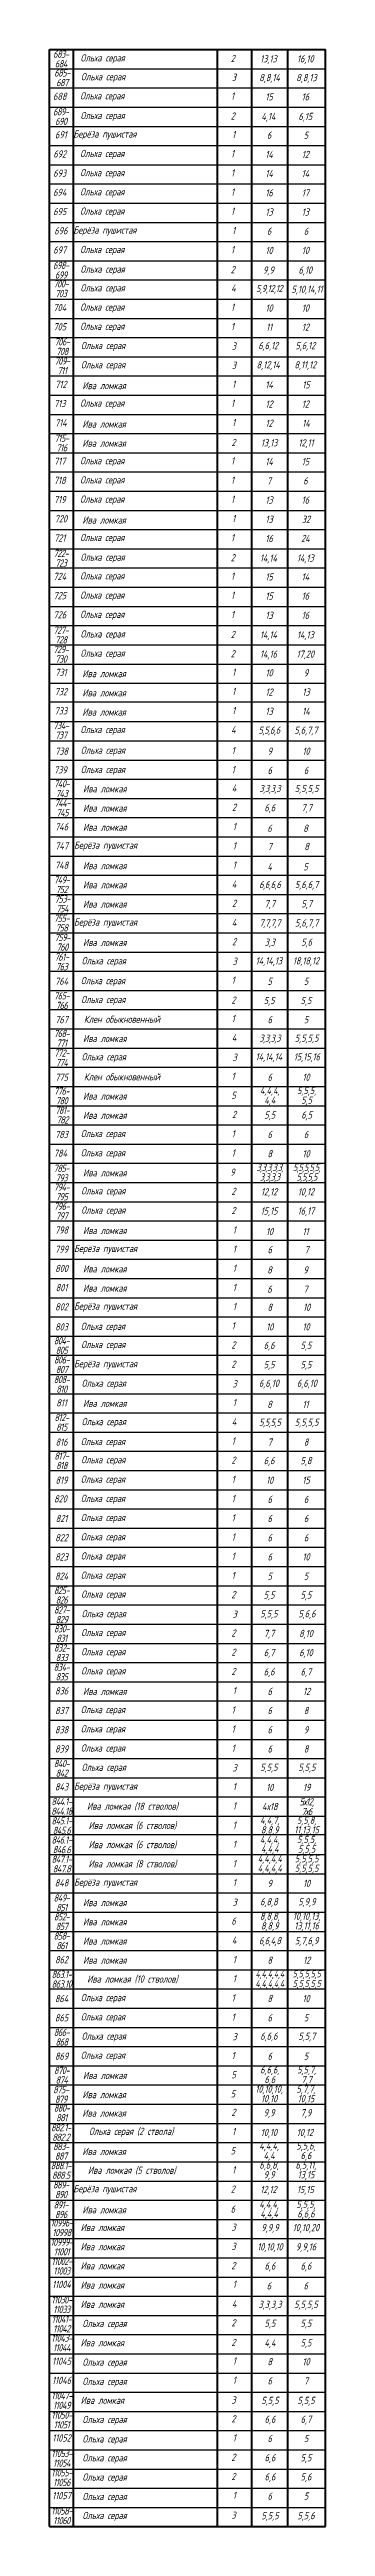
# Model space of a CAD drawing. Header units: metres. Extents: x 23128 to 34628, y -678634 to 13070.
# Drawn here: x 23128 to 34628, y -369875 to -266683 of the extents above; entities that cross this region are included whole.
import ezdxf

# ---------------------------------------------------------------- set-up
doc = ezdxf.new("R2010")
doc.units = ezdxf.units.M
for name, color, linetype, lineweight in [('Лиственные', 160, 'Continuous', 30), ('ТАБЛИЦА 50', 51, 'Continuous', 50), ('текст 300', 7, 'Continuous', 30)]:
    doc.layers.add(name, color=color, linetype=linetype, lineweight=lineweight)
doc.layers.add('ТАБЛИЦА', color=18, linetype='Continuous', true_color=0x000000)
doc.styles.add('NF_VGP_3.0', font='cs_gost2304.shx', dxfattribs={"oblique": 15, "height": 300})

msp = doc.modelspace()

# ---------------------------------------------------------------- texts
at = {"layer": 'Лиственные', "lineweight": 30, "transparency": 33554687, "char_height": 300, "attachment_point": 5, "style": 'NF_VGP_3.0'}
for s, insert, width in [('Ольха серая', (25341, -267071), 6349.98), ('Ольха серая', (25361, -267855), 6349.98), ('Ольха серая', (25326, -268652), 6349.98), ('Ольха серая', (25341, -269471), 6349.98), ('\\pxqj;Берёза пушистая', (25989, -270241), 3736), ('Ольха серая', (25326, -271052), 6349.98), ('Ольха серая', (25326, -271852), 6349.98), ('Ольха серая', (25326, -272652), 6349.98), ('Ольха серая', (25326, -273452), 6349.98), ('\\pxqj;Берёза пушистая', (25989, -274241), 3736), ('Ольха серая', (25326, -275052), 6349.98), ('Ольха серая', (25341, -275871), 6349.98), ('Ольха серая', (25341, -276652), 6349.98), ('Ольха серая', (25326, -277452), 6349.98), ('Ольха серая', (25326, -278252), 6349.98), ('Ольха серая', (25361, -279055), 6349.98), ('Ольха серая', (25361, -279855), 6349.98), ('Ива ломкая', (25402, -280683), 6349.98), ('Ольха серая', (25326, -281452), 6349.98), ('Ива ломкая', (25402, -282283), 6349.98), ('Ольха серая', (25326, -283852), 6349.98), ('Ива ломкая', (25402, -283083), 6349.98), ('Ольха серая', (25326, -284652), 6349.98), ('Ольха серая', (25326, -285452), 6349.98), ('Ольха серая', (25326, -287052), 6349.98), ('Ива ломкая', (25402, -286283), 6349.98), ('Ольха серая', (25341, -287871), 6349.98), ('Ольха серая', (25326, -288652), 6349.98), ('Ольха серая', (25326, -289452), 6349.98), ('Ольха серая', (25326, -290252), 6349.98), ('Ольха серая', (25341, -291071), 6349.98), ('Ольха серая', (25341, -291871), 6349.98), ('Ива ломкая', (25402, -292683), 6349.98), ('Ива ломкая', (25402, -293483), 6349.98), ('Ольха серая', (25341, -295052), 6349.98), ('Ива ломкая', (25402, -294283), 6349.98), ('Ольха серая', (25355, -295914), 6349.98), ('Ольха серая', (25355, -296714), 6349.98), ('Ива ломкая', (25430, -297483), 6349.98), ('Ива ломкая', (25430, -298283), 6349.98), ('Ива ломкая', (25430, -299083), 6349.98), ('\\pxqj;Берёза пушистая', (26017, -299872), 3736), ('Ива ломкая', (25430, -300683), 6349.98), ('Ива ломкая', (25430, -301483), 6349.98), ('Ива ломкая', (25430, -302283), 6349.98), ('\\pxqj;Берёза пушистая', (26017, -303072), 3736), ('Ива ломкая', (25430, -303883), 6349.98), ('Ольха серая', (25355, -305514), 6349.98), ('Ольха серая', (25389, -304686), 6349.98), ('Ольха серая', (25369, -306302), 6349.98), ('Клен обыкновенный', (26147, -307082), 6000), ('Ольха серая', (25389, -308686), 6349.98), ('Ива ломкая', (25430, -307883), 6349.98), ('Клен обыкновенный', (26147, -309482), 6000), ('Ива ломкая', (25430, -310283), 6349.98), ('Ива ломкая', (25430, -311083), 6349.98), ('Ольха серая', (25355, -311883), 6349.98), ('Ольха серая', (25355, -312683), 6349.98), ('Ива ломкая', (25430, -313483), 6349.98), ('Ольха серая', (25369, -314271), 6349.98), ('Ольха серая', (25369, -315071), 6349.98), ('Ива ломкая', (25430, -315883), 6349.98), ('\\pxqj;Берёза пушистая', (26017, -316672), 3736), ('Ива ломкая', (25430, -317483), 6349.98), ('Ива ломкая', (25430, -318283), 6349.98), ('\\pxqj;Берёза пушистая', (26017, -319072), 3736), ('Ольха серая', (25355, -319914), 6349.98), ('Ольха серая', (25369, -320671), 6349.98), ('\\pxqj;Берёза пушистая', (26017, -321472), 3736), ('Ольха серая', (25389, -322286), 6349.98), ('Ива ломкая', (25430, -323083), 6349.98), ('Ольха серая', (25389, -323886), 6349.98), ('Ольха серая', (25355, -324714), 6349.98), ('Ольха серая', (25369, -325471), 6349.98), ('Ольха серая', (25355, -326283), 6349.98), ('Ольха серая', (25355, -327083), 6349.98), ('Ольха серая', (25355, -327883), 6349.98), ('Ольха серая', (25355, -328683), 6349.98), ('Ольха серая', (25355, -329483), 6349.98), ('Ольха серая', (25355, -330283), 6349.98), ('Ольха серая', (25369, -331071), 6349.98), ('Ольха серая', (25389, -331886), 6349.98), ('Ольха серая', (25369, -332671), 6349.98), ('Ольха серая', (25369, -333471), 6349.98), ('Ольха серая', (25369, -334271), 6349.98), ('Ива ломкая', (25430, -335083), 6349.98), ('Ольха серая', (25355, -335883), 6349.98), ('Ольха серая', (25355, -336683), 6349.98), ('Ольха серая', (25355, -337483), 6349.98), ('Ольха серая', (25389, -338286), 6349.98), ('\\pxqj;Берёза пушистая', (26017, -339072), 3736), ('Ива ломкая (18 стволов)', (26582, -339883), 6349.98), ('Ива ломкая (6 стволов)', (26582, -340683), 6349.98), ('Ива ломкая (6 стволов)', (26582, -341483), 6349.98), ('Ива ломкая (8 стволов)', (26582, -342283), 6349.98), ('\\pxqj;Берёза пушистая', (26017, -343072), 3736), ('Ива ломкая', (25430, -343883), 6349.98), ('Ива ломкая', (25430, -344683), 6349.98), ('Ива ломкая', (25430, -345483), 6349.98), ('Ива ломкая', (25430, -346283), 6349.98), ('Ольха серая', (25355, -347883), 6349.98), ('Ива ломкая (10 стволов)', (26582, -347083), 6349.98), ('Ольха серая', (25355, -348683), 6349.98), ('Ольха серая', (25389, -349486), 6349.98), ('Ольха серая', (25355, -350283), 6349.98), ('Ива ломкая', (25402, -351883), 6349.98), ('Ива ломкая', (25430, -351083), 6349.98), ('Ива ломкая', (25402, -352652), 6349.98), ('Ольха серая (2 ствола)', (26532, -353452), 6349.98), ('Ива ломкая', (25402, -354252), 6349.98), ('\\pxt9;Ива ломкая (5 стволов)', (26554, -355050), 6349.98), ('\\pxqj;Берёза пушистая', (25989, -355841), 3736), ('Ива ломкая', (25402, -356683), 6349.98), ('Ива ломкая', (25329, -357418), 6349.98), ('Ива ломкая', (25329, -358218), 6349.98), ('Ива ломкая', (25329, -359018), 6349.98), ('Ива ломкая', (25329, -359818), 6349.98), ('Ива ломкая', (25329, -360618), 6349.98), ('Ива ломкая', (25329, -362218), 6349.98), ('Ольха серая', (25423, -361456), 6349.98), ('Ольха серая', (25423, -363068), 6349.98), ('Ольха серая', (25423, -363868), 6349.98), ('Ива ломкая', (25329, -364618), 6349.98), ('Ольха серая', (25423, -365456), 6349.98), ('Ольха серая', (25423, -366268), 6349.98), ('Ольха серая', (25423, -367056), 6349.98), ('Ольха серая', (25423, -367856), 6349.98), ('Ольха серая', (25423, -368668), 6349.98), ('Ольха серая', (25423, -369456), 6349.98)]:
    msp.add_mtext(s, dxfattribs=dict(at, insert=insert, width=width))
at = {"layer": 'Лиственные', "color": 5, "char_height": 300, "attachment_point": 1, "style": 'NF_VGP_3.0'}
for s, insert, width in [('2', (30678, -266903), 243.91), ('3', (30725, -267687), 232.3), ('2', (30678, -269303), 243.91), ('1', (30690, -268472), 156.16), ('1', (30738, -270072), 156.16), ('1', (30690, -270872), 156.16), ('1', (30690, -271672), 156.16), ('1', (30690, -272472), 156.16), ('1', (30690, -273272), 156.16), ('1', (30738, -274072), 156.16), ('1', (30690, -274872), 156.16), ('2', (30678, -275703), 243.91), ('4', (30698, -276472), 239.07), ('1', (30690, -277272), 156.16), ('1', (30690, -278072), 156.16), ('3', (30725, -278887), 232.3), ('3', (30725, -279687), 232.3), ('1', (30738, -280472), 156.16), ('1', (30690, -281272), 156.16), ('1', (30738, -282072), 156.16), ('2', (30706, -282903), 243.91), ('1', (30690, -283672), 156.16), ('1', (30690, -284472), 156.16), ('1', (30690, -285272), 156.16), ('1', (30690, -286872), 156.16), ('1', (30738, -286072), 156.16), ('2', (30678, -287703), 243.91), ('1', (30690, -288472), 156.16), ('1', (30690, -289272), 156.16), ('2', (30678, -290903), 243.91), ('1', (30690, -290072), 156.16), ('2', (30678, -291703), 243.91), ('1', (30738, -292472), 156.16), ('1', (30738, -293272), 156.16), ('1', (30738, -294072), 156.16), ('4', (30698, -294872), 239.07), ('1', (30719, -295734), 156.16), ('1', (30719, -296534), 156.16), ('2', (30734, -298103), 243.91), ('4', (30726, -297303), 239.07), ('1', (30766, -298903), 156.16), ('1', (30766, -299703), 156.16), ('4', (30726, -301303), 239.07), ('1', (30766, -300503), 156.16), ('2', (30734, -302103), 243.91), ('4', (30726, -302903), 239.07), ('2', (30734, -303703), 243.91), ('3', (30753, -304518), 232.3), ('1', (30719, -305303), 156.16), ('2', (30706, -306134), 243.91), ('1', (30719, -306903), 156.16), ('4', (30726, -307703), 239.07), ('3', (30753, -308518), 232.3), ('1', (30719, -309303), 156.16), ('5', (30706, -310103), 232.3), ('2', (30734, -310903), 243.91), ('1', (30719, -311703), 156.16), ('1', (30719, -312503), 156.16), ('9', (30659, -313303), 254.5), ('2', (30706, -314103), 243.91), ('2', (30706, -314903), 243.91), ('1', (30766, -315703), 156.16), ('1', (30766, -316503), 156.16), ('1', (30766, -317303), 156.16), ('1', (30766, -318103), 156.16), ('1', (30719, -319703), 156.16), ('1', (30766, -318903), 156.16), ('2', (30706, -320503), 243.91), ('2', (30706, -321303), 243.91), ('3', (30753, -322118), 232.3), ('1', (30766, -322903), 156.16), ('4', (30726, -323703), 239.07), ('1', (30719, -324503), 156.16), ('2', (30706, -325303), 243.91), ('1', (30719, -326103), 156.16), ('1', (30719, -326903), 156.16), ('1', (30719, -327703), 156.16), ('1', (30719, -328503), 156.16), ('1', (30719, -329303), 156.16), ('1', (30719, -330103), 156.16), ('2', (30706, -330903), 243.91), ('3', (30753, -331718), 232.3), ('2', (30706, -332503), 243.91), ('2', (30706, -333303), 243.91), ('2', (30706, -334103), 243.91), ('1', (30766, -334903), 156.16), ('1', (30719, -335703), 156.16), ('1', (30719, -336503), 156.16), ('1', (30719, -337303), 156.16), ('3', (30753, -338118), 232.3), ('1', (30766, -338903), 156.16), ('1', (30766, -339703), 156.16), ('1', (30766, -340503), 156.16), ('1', (30766, -341303), 156.16), ('1', (30766, -342103), 156.16), ('1', (30766, -342903), 156.16), ('6', (30706, -344503), 254.5), ('3', (30753, -343718), 232.3), ('4', (30726, -345303), 239.07), ('1', (30766, -346103), 156.16), ('1', (30719, -347703), 156.16), ('1', (30766, -346903), 156.16), ('1', (30719, -348503), 156.16), ('3', (30753, -349318), 232.3), ('1', (30719, -350103), 156.16), ('5', (30678, -351703), 232.3), ('5', (30706, -350903), 232.3), ('2', (30706, -352472), 243.91), ('1', (30738, -353272), 156.16), ('5', (30678, -354072), 232.3), ('1', (30738, -354870), 156.16), ('2', (30678, -355672), 243.91), ('6', (30678, -356503), 254.5), ('3', (30706, -357257), 232.3), ('3', (30706, -358057), 232.3), ('2', (30706, -358857), 243.91), ('1', (30766, -359628), 156.16), ('4', (30726, -360457), 239.07), ('2', (30706, -361242), 243.91), ('2', (30706, -362057), 243.91), ('1', (30766, -362827), 156.16), ('1', (30766, -363627), 156.16), ('3', (30706, -364457), 232.3), ('2', (30706, -365242), 243.91), ('1', (30766, -366027), 156.16), ('2', (30706, -366842), 243.91), ('2', (30706, -367642), 243.91), ('3', (30706, -369257), 232.3), ('1', (30766, -368427), 156.16)]:
    msp.add_mtext(s, dxfattribs=dict(at, insert=insert, width=width))
at = {"layer": 'текст 300', "color": 7, "transparency": 33554687, "char_height": 300, "attachment_point": 5, "line_spacing_factor": 0.8, "style": 'NF_VGP_3.0'}
for s, insert, width in [('{\\W0.9;\\T0.9;\\C256;683-\\P684}', (23600, -267076), 904.92), ('{\\W0.9;\\T0.9;\\C256;685-\\P687}', (23648, -267860), 904.92), ('{\\W0.9;\\T0.9;\\C256;689-\\P690}', (23600, -269476), 904.92), ('{\\W0.9;\\T0.9;\\C256;698-\\P699}', (23600, -275876), 904.92), ('{\\W0.9;\\T0.9;\\C256;700-\\P703}', (23600, -276645), 904.92), ('{\\W0.9;\\T0.9;\\C256;709-\\P711}', (23648, -279860), 904.92), ('{\\W0.9;\\T0.9;\\C256;706-\\P708}', (23648, -279060), 904.92), ('{\\W0.9;\\T0.9;\\C256;715-\\P716}', (23628, -283076), 904.92), ('{\\W0.9;\\T0.9;\\C256;722-\\P723}', (23600, -287876), 904.92), ('{\\W0.9;\\T0.9;\\C256;727-\\P728}', (23600, -291076), 904.92), ('{\\W0.9;\\T0.9;\\C256;729-\\P730}', (23600, -291876), 904.92), ('{\\W0.9;\\T0.9;\\C256;734-\\P737}', (23600, -295045), 904.92), ('{\\W0.9;\\T0.9;\\C256;740-\\P743}', (23628, -297476), 904.92), ('{\\W0.9;\\T0.9;\\C256;744-\\P745}', (23656, -298276), 904.92), ('{\\W0.9;\\T0.9;\\C256;749-\\P752}', (23628, -301476), 904.92), ('{\\W0.9;\\T0.9;\\C256;753-\\P754}', (23656, -302276), 904.92), ('{\\W0.9;\\T0.9;\\C256;755-\\P758}', (23628, -303076), 904.92), ('{\\W0.9;\\T0.9;\\C256;761-\\P763}', (23628, -304691), 1000), ('{\\W0.9;\\T0.9;\\C256;759-\\P760}', (23656, -303876), 904.92), ('{\\W0.9;\\T0.9;\\C256;765-\\P766}', (23628, -306307), 904.92), ('{\\W0.9;\\T0.9;\\C256;768-\\P771}', (23628, -307876), 904.92), ('{\\W0.9;\\T0.9;\\C256;772-\\P774}', (23628, -308691), 1000), ('{\\W0.9;\\T0.9;\\C256;776-\\P780}', (23628, -310276), 904.92), ('{\\W0.9;\\T0.9;\\C256;781-\\P782}', (23656, -311076), 904.92), ('{\\W0.9;\\T0.9;\\C256;785-\\P793}', (23618, -313492), 980.53), ('{\\W0.9;\\T0.9;\\C256;794-\\P795}', (23628, -314276), 904.92), ('{\\W0.9;\\T0.9;\\C256;796-\\P797}', (23628, -315076), 904.92), ('{\\W0.9;\\T0.9;\\C256;804-\\P805}', (23628, -320676), 904.92), ('{\\W0.9;\\T0.9;\\C256;808-\\P810}', (23628, -322291), 1000), ('{\\W0.9;\\T0.9;\\C256;806-\\P807}', (23628, -321476), 904.92), ('{\\W0.9;\\T0.9;\\C256;812-\\P815}', (23628, -323876), 904.92), ('{\\W0.9;\\T0.9;\\C256;817-\\P818}', (23628, -325476), 904.92), ('{\\W0.9;\\T0.9;\\C256;825-\\P826}', (23628, -331076), 904.92), ('{\\W0.9;\\T0.9;\\C256;827-\\P829}', (23628, -331891), 1000), ('{\\W0.9;\\T0.9;\\C256;830-\\P831}', (23628, -332676), 904.92), ('{\\W0.9;\\T0.9;\\C256;832-\\P833}', (23628, -333476), 904.92), ('{\\W0.9;\\T0.9;\\C256;834-\\P835}', (23628, -334276), 904.92), ('{\\W0.9;\\T0.9;\\C256;840-\\P842}', (23628, -338291), 1000), ('{\\W0.9;\\T0.9;\\C256;844.1-\\P844.18}', (23628, -339876), 1000), ('{\\W0.9;\\T0.9;\\C256;845.1-\\P845.6}', (23628, -340676), 1000), ('{\\W0.9;\\T0.9;\\C256;846.1-\\P846.6}', (23628, -341476), 1000), ('{\\W0.9;\\T0.9;\\C256;847.1-\\P847.8}', (23628, -342276), 1000), ('{\\W0.9;\\T0.9;\\C256;849-\\P851}', (23628, -343891), 1000), ('{\\W0.9;\\T0.9;\\C256;852-\\P857}', (23628, -344676), 904.92), ('{\\W0.9;\\T0.9;\\C256;858-\\P861}', (23628, -345476), 904.92), ('{\\W0.9;\\T0.9;\\C256;863.1-\\P863.10}', (23628, -347076), 1000), ('{\\W0.9;\\T0.9;\\C256;866-\\P868}', (23628, -349491), 1000), ('{\\W0.9;\\T0.9;\\C256;870-\\P874}', (23628, -351076), 904.92), ('{\\W0.9;\\T0.9;\\C256;875-\\P879}', (23600, -351876), 904.92), ('{\\W0.9;\\T0.9;\\C256;880-\\P881}', (23628, -352645), 904.92), ('{\\W0.9;\\T0.9;\\C256;882.1-\\P882.2}', (23600, -353460), 1000), ('{\\W0.9;\\T0.9;\\C256;883-\\P887}', (23600, -354245), 904.92), ('{\\W0.9;\\T0.9;\\C256;888.1-\\P888.5}', (23600, -355043), 1000), ('{\\W0.9;\\T0.9;\\C256;889-\\P890}', (23600, -355845), 904.92), ('{\\W0.9;\\T0.9;\\C256;891-\\P896}', (23600, -356676), 904.92), ('{\\W0.9;\\T0.9;\\C256;10999-\\P11001}', (23628, -358230), 1000), ('{\\W0.9;\\T0.9;\\C256;10996-\\P10998}', (23628, -357430), 1000), ('{\\W0.9;\\T0.9;\\C256;11002-\\P11003}', (23628, -359030), 1000), ('{\\W0.9;\\T0.9;\\C256;11030-\\P11033}', (23628, -360630), 1000), ('{\\W0.9;\\T0.9;\\C256;11041-\\P11042}', (23628, -361437), 1000), ('{\\W0.9;\\T0.9;\\C256;11043-\\P11044}', (23628, -362230), 1000), ('{\\W0.9;\\T0.9;\\C256;11047-\\P11049}', (23628, -364630), 1000), ('{\\W0.9;\\T0.9;\\C256;11050-\\P11051}', (23628, -365437), 1000), ('{\\W0.9;\\T0.9;\\C256;11053-\\P11054}', (23628, -367037), 1000), ('{\\W0.9;\\T0.9;\\C256;11055-\\P11056}', (23628, -367837), 1000), ('{\\W0.9;\\T0.9;\\C256;11058-\\P11060}', (23628, -369430), 1000)]:
    msp.add_mtext(s, dxfattribs=dict(at, insert=insert, width=width))
at = {"layer": 'текст 300', "transparency": 33554687, "char_height": 300, "attachment_point": 5, "style": 'NF_VGP_3.0'}
for s, insert, width in [('13,13', (32250, -267105), 1500), ('16,10', (33786, -267105), 1572.46), ('8,8,14', (32297, -267889), 1500), ('8,8,13', (33833, -267889), 1572.46), ('4,14', (32250, -269505), 1500), ('15', (32278, -268652), 1500), ('6,15', (33786, -269505), 1572.46), ('16', (33790, -268652), 1620), ('6', (32278, -270252), 1500), ('5', (33814, -270252), 1572.46), ('14', (32278, -271052), 1500), ('12', (33790, -271052), 1620), ('14', (32278, -271852), 1500), ('14', (33790, -271852), 1620), ('16', (32278, -272652), 1500), ('13', (32278, -273452), 1500), ('17', (33790, -272652), 1620), ('13', (33790, -273452), 1620), ('6', (32278, -274252), 1500), ('6', (33814, -274252), 1572.46), ('10', (32278, -275052), 1500), ('10', (33790, -275052), 1620), ('{\\W0.9;\\T0.9;5,9,12,12}', (32278, -276674), 1500), ('9,9', (32250, -275905), 1500), ('{\\W0.9;5,10,14,11}', (33859, -276705), 1572.46), ('6,10', (33786, -275905), 1572.46), ('10', (32278, -277452), 1500), ('10', (33790, -277452), 1620), ('11', (32278, -278252), 1500), ('12', (33790, -278252), 1620), ('6,6,12', (32241, -279052), 1427.54), ('5,6,12', (33787, -279052), 1664.4), ('8,12,14', (32241, -279852), 1427.54), ('14', (32278, -280652), 1500), ('8,11,12', (33787, -279852), 1664.4), ('15', (33814, -280652), 1572.46), ('12', (32278, -281452), 1500), ('12', (33790, -281452), 1620), ('12', (32278, -282252), 1500), ('14', (33814, -282252), 1572.46), ('13,13', (32278, -283105), 1500), ('14', (32278, -283852), 1500), ('12,11', (33814, -283105), 1572.46), ('15', (33790, -283852), 1620), ('7', (32278, -284652), 1500), ('6', (33790, -284652), 1620), ('13', (32278, -285452), 1500), ('16', (33790, -285452), 1620), ('13', (32278, -286252), 1500), ('32', (33814, -286252), 1572.46), ('14,14', (32250, -287905), 1500), ('16', (32278, -287052), 1500), ('14,13', (33786, -287905), 1572.46), ('24', (33790, -287052), 1620), ('15', (32278, -288652), 1500), ('14', (33790, -288652), 1620), ('15', (32278, -289452), 1500), ('16', (33790, -289452), 1620), ('14,14', (32250, -291105), 1500), ('13', (32278, -290252), 1500), ('14,13', (33786, -291105), 1572.46), ('16', (33790, -290252), 1620), ('14,16', (32250, -291905), 1500), ('17,20', (33786, -291905), 1572.46), ('10', (32278, -292652), 1500), ('9', (33814, -292652), 1572.46), ('12', (32278, -293452), 1500), ('13', (33814, -293452), 1572.46), ('{\\W0.9;\\T0.9;5,5,6,6}', (32278, -295074), 1500), ('13', (32278, -294252), 1500), ('{\\W0.9;5,6,7,7}', (33814, -295074), 1572.46), ('14', (33814, -294252), 1572.46), ('9', (32306, -295914), 1500), ('10', (33818, -295914), 1620), ('6', (32306, -296714), 1500), ('6', (33818, -296714), 1620), ('{\\W0.9;\\T0.9;3,3,3,3}', (32306, -297505), 1500), ('6,6', (32306, -298305), 1500), ('{\\W0.9;5,5,5,5}', (33842, -297505), 1572.46), ('7,7', (33842, -298305), 1572.46), ('6', (32297, -299127), 1427.54), ('8', (33797, -299127), 1427.54), ('7', (32306, -299883), 1500), ('8', (33842, -299883), 1572.46), ('4', (32297, -300727), 1427.54), ('5', (33797, -300727), 1427.54), ('{\\W0.9;\\T0.9;6,6,6,6}', (32306, -301505), 1500), ('7,7', (32306, -302305), 1500), ('{\\W0.9;5,6,6,7}', (33842, -301505), 1572.46), ('5,7', (33842, -302305), 1572.46), ('{\\W0.9;\\T0.9;7,7,7,7}', (32306, -303105), 1500), ('{\\W0.9;5,6,7,7}', (33842, -303105), 1572.46), ('3,3', (32306, -303905), 1500), ('5,6', (33842, -303905), 1572.46), ('14,14,13', (32269, -304683), 1427.54), ('5', (32306, -305499), 1500), ('18,18,12', (33815, -304683), 1664.4), ('5', (33818, -305499), 1620), ('5,5', (32278, -306336), 1500), ('5,5', (33814, -306336), 1572.46), ('6', (32306, -307099), 1500), ('5', (33818, -307099), 1620), ('14,14,14', (32269, -308683), 1427.54), ('{\\W0.9;\\T0.9;3,3,3,3}', (32306, -307905), 1500), ('15,15,16', (33852, -308683), 1591.94), ('{\\W0.9;5,5,5,5}', (33842, -307905), 1572.46), ('6', (32306, -309499), 1500), ('10', (33818, -309499), 1620), ('5,5', (32306, -311105), 1500), ('6,5', (33842, -311105), 1572.46), ('6', (32306, -311883), 1500), ('8', (32306, -312683), 1500), ('10', (33818, -312683), 1620), ('6', (33818, -311883), 1620), ('12,12', (32278, -314305), 1500), ('10,12', (33814, -314305), 1572.46), ('15,15', (32278, -315105), 1500), ('16,17', (33814, -315105), 1572.46), ('10', (32297, -315927), 1427.54), ('6', (32306, -316683), 1500), ('11', (33797, -315927), 1427.54), ('7', (33842, -316683), 1572.46), ('8', (32297, -317527), 1427.54), ('9', (33797, -317527), 1427.54), ('6', (32297, -318327), 1427.54), ('7', (33797, -318327), 1427.54), ('10', (32306, -319899), 1500), ('8', (32306, -319083), 1500), ('10', (33818, -319899), 1620), ('10', (33842, -319083), 1572.46), ('6,6', (32278, -320705), 1500), ('5,5', (33814, -320705), 1572.46), ('5,5', (32278, -321505), 1500), ('5,5', (33814, -321505), 1572.46), ('6,6,10', (32269, -322283), 1427.54), ('8', (32297, -323127), 1427.54), ('6,6,10', (33852, -322283), 1591.94), ('11', (33797, -323127), 1427.54), ('{\\W0.9;\\T0.9;5,5,5,5}', (32306, -323905), 1500), ('{\\W0.9;5,5,5,5}', (33842, -323905), 1572.46), ('7', (32306, -324699), 1500), ('8', (33818, -324699), 1620), ('6,6', (32278, -325505), 1500), ('5,8', (33814, -325505), 1572.46), ('10', (32306, -326283), 1500), ('6', (32306, -327083), 1500), ('15', (33818, -326283), 1620), ('6', (33818, -327083), 1620), ('6', (32306, -327883), 1500), ('6', (33818, -327883), 1620), ('6', (32306, -328683), 1500), ('6', (33818, -328683), 1620), ('5', (32306, -330283), 1500), ('6', (32306, -329483), 1500), ('10', (33818, -329483), 1620), ('5', (33818, -330283), 1620), ('5,5', (32278, -331105), 1500), ('5,5', (33814, -331105), 1572.46), ('5,5,5', (32269, -331883), 1427.54), ('5,6,6', (33852, -331883), 1591.94), ('7,7', (32278, -332705), 1500), ('8,10', (33814, -332705), 1572.46), ('6,6', (32278, -334305), 1500), ('6,7', (32278, -333505), 1500), ('6,10', (33814, -333505), 1572.46), ('6,7', (33814, -334305), 1572.46), ('6', (32306, -335083), 1500), ('12', (33842, -335083), 1572.46), ('6', (32306, -335883), 1500), ('8', (33818, -335883), 1620), ('6', (32306, -336683), 1500), ('6', (32306, -337483), 1500), ('8', (33818, -337483), 1620), ('9', (33818, -336683), 1620), ('5,5,5', (32269, -338283), 1427.54), ('5,5,5', (33852, -338283), 1591.94), ('10', (32306, -339083), 1500), ('19', (33842, -339083), 1572.46), ('4х18', (32306, -339883), 1500), ('9', (32306, -343083), 1500), ('10', (33842, -343083), 1572.46), ('6,8,8', (32269, -343883), 1427.54), ('5,9,9', (33852, -343883), 1591.94), ('{\\W0.9;\\T0.9;6,6,4,8}', (32306, -345505), 1500), ('{\\W0.9;5,7,6,9}', (33842, -345505), 1572.46), ('8', (32306, -346283), 1500), ('12', (33842, -346283), 1572.46), ('8', (32306, -347883), 1500), ('10', (33818, -347883), 1620), ('6', (32306, -348683), 1500), ('5', (33818, -348683), 1620), ('6,6,6', (32269, -349483), 1427.54), ('5,5,7', (33852, -349483), 1591.94), ('6', (32306, -350283), 1500), ('5', (33818, -350283), 1620), ('9,9', (32278, -352674), 1500), ('7,9', (33814, -352674), 1572.46), ('10,10', (32269, -353496), 1427.54), ('10,12', (33769, -353496), 1427.54), ('12,12', (32250, -355874), 1500), ('15,15', (33786, -355874), 1572.46), ('10,10,10', (32314, -358259), 1572.46), ('9,9,9', (32314, -357459), 1572.46), ('10,10,20', (33814, -357459), 1572.46), ('9,9,16', (33814, -358259), 1572.46), ('6,6', (32314, -359059), 1572.46), ('6,6', (33814, -359059), 1572.46), ('6', (32269, -359852), 1427.54), ('6', (33806, -359852), 1644.93), ('3,3,3,3', (32314, -360659), 1572.46), ('5,5,5,5', (33814, -360659), 1572.46), ('5,5', (32314, -361444), 1572.46), ('4,4', (32314, -362259), 1572.46), ('5,5', (33814, -361444), 1572.46), ('5,5', (33814, -362259), 1572.46), ('8', (32306, -363010), 1500), ('10', (33818, -363010), 1620), ('6', (32306, -363810), 1500), ('7', (33818, -363810), 1620), ('5,5,5', (32314, -364659), 1572.46), ('6,6', (32314, -365444), 1572.46), ('5,5,5', (33814, -364659), 1572.46), ('6,7', (33814, -365444), 1572.46), ('6', (32306, -366210), 1500), ('5', (33818, -366210), 1620), ('6,6', (32314, -367044), 1572.46), ('5,5', (33814, -367044), 1572.46), ('6,6', (32314, -367844), 1572.46), ('5,6', (33814, -367844), 1572.46), ('5,5,5', (32314, -369459), 1572.46), ('6', (32306, -368610), 1500), ('5,5,6', (33814, -369459), 1572.46), ('5', (33818, -368610), 1620)]:
    msp.add_mtext(s, dxfattribs=dict(at, insert=insert, width=width))
at = {"layer": 'текст 300', "color": 7, "transparency": 33554687, "char_height": 300, "attachment_point": 5, "style": 'NF_VGP_3.0'}
for s, insert, width in [('{\\C256;688}', (23553, -268633), 1000), ('{\\C256;691}', (23600, -270233), 1000), ('{\\C256;692}', (23553, -271033), 1000), ('{\\C256;693}', (23553, -271833), 1000), ('{\\C256;694}', (23553, -272633), 1000), ('{\\C256;695}', (23553, -273433), 1000), ('{\\C256;696}', (23600, -274233), 1000), ('{\\C256;697}', (23553, -275033), 1000), ('{\\C256;704}', (23553, -277433), 1000), ('{\\C256;705}', (23553, -278233), 1000), ('{\\C256;712}', (23600, -280633), 1000), ('{\\C256;713}', (23553, -281433), 1000), ('{\\C256;714}', (23600, -282233), 1000), ('{\\C256;717}', (23553, -283833), 1000), ('{\\C256;718}', (23553, -284633), 1000), ('{\\C256;719}', (23553, -285433), 1000), ('{\\C256;720}', (23600, -286233), 1000), ('{\\C256;721}', (23553, -287033), 1000), ('{\\C256;724}', (23553, -288633), 1000), ('{\\C256;725}', (23553, -289433), 1000), ('{\\C256;726}', (23553, -290233), 1000), ('{\\C256;731}', (23600, -292633), 1000), ('{\\C256;733}', (23600, -294233), 1000), ('{\\C256;732}', (23600, -293433), 1000), ('{\\C256;738}', (23628, -295914), 1000.06), ('{\\C256;739}', (23581, -296695), 1000), ('{\\C256;746}', (23628, -299064), 1000), ('{\\C256;747}', (23628, -299864), 1000), ('{\\C256;748}', (23628, -300664), 1000), ('{\\C256;764}', (23628, -305499), 1000.06), ('{\\C256;767}', (23628, -307099), 1000.06), ('{\\C256;775}', (23628, -309499), 1000.06), ('{\\C256;784}', (23581, -312664), 1000), ('{\\C256;783}', (23628, -311883), 1000.06), ('{\\C256;798}', (23628, -315864), 1000), ('{\\C256;799}', (23628, -316664), 1000), ('{\\C256;800}', (23628, -317464), 1000), ('{\\C256;801}', (23628, -318264), 1000), ('{\\C256;803}', (23628, -319899), 1000.06), ('{\\C256;802}', (23628, -319064), 1000), ('{\\C256;811}', (23628, -323064), 1000), ('{\\C256;816}', (23628, -324699), 1000.06), ('{\\C256;820}', (23581, -327064), 1000), ('{\\C256;819}', (23628, -326283), 1000.06), ('{\\C256;821}', (23628, -327883), 1000.06), ('{\\C256;822}', (23628, -328683), 1000), ('{\\C256;824}', (23628, -330283), 1000), ('{\\C256;823}', (23628, -329483), 1000.06), ('{\\C256;836}', (23628, -335064), 1000), ('{\\C256;837}', (23628, -335883), 1000), ('{\\C256;838}', (23628, -336683), 1000.06), ('{\\C256;839}', (23628, -337483), 1000), ('{\\C256;843}', (23628, -339064), 1000), ('{\\C256;848}', (23628, -343064), 1000), ('{\\C256;862}', (23628, -346264), 1000), ('{\\C256;864}', (23628, -347883), 1000.06), ('{\\C256;865}', (23628, -348683), 1000), ('{\\C256;869}', (23628, -350283), 1000), ('{\\C256;11004}', (23628, -359789), 1000), ('{\\C256;11045}', (23628, -362988), 1000), ('{\\C256;11046}', (23628, -363788), 1000), ('{\\C256;11052}', (23628, -366188), 1000), ('{\\C256;11057}', (23628, -368588), 1000)]:
    msp.add_mtext(s, dxfattribs=dict(at, insert=insert, width=width))
at = {"layer": 'текст 300', "transparency": 33554687, "char_height": 300, "attachment_point": 5, "line_spacing_factor": 0.8, "style": 'NF_VGP_3.0'}
for s, insert, width in [('4,4,4,\\P4,4', (32306, -310287), 1500), ('5,5,5,\\P5,5', (33842, -310287), 1572.46), ('{\\W0.9;\\T0.85;3,3,3,3,3,\\P3,3,3,3}', (32306, -313487), 1500), ('{\\W0.9;\\T0.85;5,5,5,5,5,\\P5,5,5,5}', (33842, -313487), 1572.46), ('4,4,7,\\P8,8,9', (32306, -340687), 1500), ('5,5,8,\\P11,13,15', (33842, -340687), 1572.46), ('{\\W0.9;\\T0.85;5х12,\\P7х6}', (33842, -339887), 1572.46), ('4,4,4,\\P4,4,4', (32306, -341487), 1500), ('5,5,5,\\P5,5,5', (33842, -341487), 1572.46), ('4,4,4,4\\P4,4,4,4', (32306, -342287), 1500), ('5,5,5,5\\P5,5,5,5', (33842, -342287), 1572.46), ('8,8,8,\\P8,8,9', (32306, -344687), 1500), ('10,10,13,\\P13,11,16', (33842, -344687), 1572.46), ('{\\W0.8;4,4,4,4,4\\P4,4,4,4,4}', (32306, -347087), 1500), ('{\\W0.8;5,5,5,5,5\\P5,5,5,5,5}', (33842, -347087), 1572.46), ('6,6,6,\\P6,6', (32306, -351087), 1500), ('5,5,7,\\P7,7', (33842, -351087), 1572.46), ('10,10,10,\\P10,10', (32278, -351887), 1500), ('5,7,7,\\P10,15', (33814, -351887), 1572.46), ('4,4,4,\\P4,4', (32278, -354256), 1500), ('5,5,6,\\P6,6', (33814, -354256), 1572.46), ('6,6,8,\\P9,9', (32278, -355054), 1500), ('6,5,11,\\P13,15', (33814, -355054), 1572.46), ('4,4,4,\\P4,4,4', (32278, -356687), 1500), ('5,5,5,\\P6,6,6', (33814, -356687), 1572.46)]:
    msp.add_mtext(s, dxfattribs=dict(at, insert=insert, width=width))

# ---------------------------------------------------------------- linework, layer by layer
at = {"layer": 'ТАБЛИЦА', "color": 0, "transparency": 33554687}
for points in [[(23128, -266683), (34628, -266683)], [(23128, -267483), (34628, -267483)], [(23128, -268283), (34628, -268283)], [(23128, -269083), (34628, -269083)], [(23128, -269883), (34628, -269883)], [(23128, -270683), (34628, -270683)], [(23128, -271483), (34628, -271483)], [(23128, -272283), (34628, -272283)], [(23128, -273083), (34628, -273083)], [(23128, -273883), (34628, -273883)], [(23128, -274683), (34628, -274683)], [(23128, -275483), (34628, -275483)], [(23128, -276283), (34628, -276283)], [(23128, -277083), (34628, -277083)], [(23128, -277883), (34628, -277883)], [(23128, -278683), (34628, -278683)], [(23128, -279483), (34628, -279483)], [(23128, -280283), (34628, -280283)], [(23128, -281083), (34628, -281083)], [(23128, -281883), (34628, -281883)], [(23128, -282683), (34628, -282683)], [(23128, -283483), (34628, -283483)], [(23128, -284283), (34628, -284283)], [(23128, -285083), (34628, -285083)], [(23128, -285883), (34628, -285883)], [(23128, -286683), (34628, -286683)], [(23128, -287483), (34628, -287483)], [(23128, -288283), (34628, -288283)], [(23128, -289083), (34628, -289083)], [(23128, -289883), (34628, -289883)], [(23128, -290683), (34628, -290683)], [(23128, -291483), (34628, -291483)], [(23128, -292283), (34628, -292283)], [(23128, -293083), (34628, -293083)], [(23128, -293852), (34628, -293852)], [(23128, -294683), (34628, -294683)], [(23128, -295483), (34628, -295483)], [(23128, -296283), (34628, -296283)], [(23128, -297083), (34628, -297083)], [(23128, -297883), (34628, -297883)], [(23128, -298683), (34628, -298683)], [(23128, -299483), (34628, -299483)], [(23128, -300283), (34628, -300283)], [(23128, -301083), (34628, -301083)], [(23128, -301883), (34628, -301883)], [(23128, -302683), (34628, -302683)], [(23128, -303483), (34628, -303483)], [(23128, -304283), (34628, -304283)], [(23128, -305083), (34628, -305083)], [(23128, -305883), (34628, -305883)], [(23128, -306683), (34628, -306683)], [(23128, -307483), (34628, -307483)], [(23128, -308283), (34628, -308283)], [(23128, -309083), (34628, -309083)], [(23128, -309883), (34628, -309883)], [(23128, -310683), (34628, -310683)], [(23128, -311483), (34628, -311483)], [(31556, -311483), (31556, -311452)], [(33056, -311483), (33056, -311452)], [(23128, -312283), (34628, -312283)], [(23128, -313083), (34628, -313083)], [(23128, -313883), (34628, -313883)], [(23128, -314683), (34628, -314683)], [(23128, -315483), (34628, -315483)], [(23128, -316283), (34628, -316283)], [(23128, -317083), (34628, -317083)], [(23128, -317883), (34628, -317883)], [(23128, -318683), (34628, -318683)], [(23128, -319483), (34628, -319483)], [(23128, -320283), (34628, -320283)], [(23128, -321083), (34628, -321083)], [(23128, -321883), (34628, -321883)], [(23128, -322683), (34628, -322683)], [(23128, -323483), (34628, -323483)], [(23128, -324283), (34628, -324283)], [(23128, -325083), (34628, -325083)], [(23128, -325883), (34628, -325883)], [(31556, -325883), (31556, -325852)], [(33056, -325883), (33056, -325852)], [(23128, -326683), (34628, -326683)], [(23128, -327483), (34628, -327483)], [(31556, -327483), (31556, -327452)], [(33056, -327483), (33056, -327452)], [(23128, -328283), (34628, -328283)], [(23128, -329083), (34628, -329083)], [(23128, -329883), (34628, -329883)], [(23128, -330683), (34628, -330683)], [(23128, -331483), (34628, -331483)], [(23128, -332283), (34628, -332283)], [(23128, -333083), (34628, -333083)], [(23128, -333883), (34628, -333883)], [(23128, -334683), (34628, -334683)], [(23128, -335483), (34628, -335483)], [(23128, -336283), (34628, -336283)], [(23128, -337083), (34628, -337083)], [(23128, -337883), (34628, -337883)], [(23128, -338683), (34628, -338683)], [(23128, -339483), (34628, -339483)], [(23128, -340283), (34628, -340283)], [(23128, -341052), (34628, -341052)], [(23128, -341883), (34628, -341883)], [(23128, -342683), (34628, -342683)], [(23128, -343483), (34628, -343483)], [(23128, -344283), (34628, -344283)], [(23128, -345083), (34628, -345083)], [(23128, -345883), (34628, -345883)], [(23128, -346683), (34628, -346683)], [(23128, -347483), (34628, -347483)], [(31556, -347483), (31556, -347452)], [(33056, -347483), (33056, -347452)], [(23128, -348283), (34628, -348283)], [(23128, -349083), (34628, -349083)], [(23128, -349883), (34628, -349883)], [(23128, -350683), (34628, -350683)], [(23128, -351483), (34628, -351483)], [(23128, -352283), (34628, -352283)], [(23128, -353083), (34628, -353083)], [(23128, -353883), (34628, -353883)], [(23128, -354683), (34628, -354683)], [(23128, -355483), (34628, -355483)], [(23128, -356283), (34628, -356283)], [(23128, -357083), (34628, -357083)], [(23128, -357883), (34628, -357883)], [(23128, -358683), (34628, -358683)], [(23128, -359483), (34628, -359483)], [(23128, -360283), (34628, -360283)], [(23128, -361083), (34628, -361083)], [(23128, -361883), (34628, -361883)], [(23128, -362683), (34628, -362683)], [(23128, -363483), (34628, -363483)], [(23128, -364283), (34628, -364283)], [(23128, -365083), (34628, -365083)], [(23128, -365883), (34628, -365883)], [(23128, -366683), (34628, -366683)], [(23128, -367483), (34628, -367483)], [(23128, -368283), (34628, -368283)], [(23128, -369083), (34628, -369083)], [(23128, -369873), (34628, -369873)]]:
    msp.add_lwpolyline(points, dxfattribs=at)
at = {"layer": 'ТАБЛИЦА', "color": 7, "transparency": 33554687}
for points in [[(24128, -311483), (24128, -311452)], [(24128, -325883), (24128, -325852)], [(24128, -327483), (24128, -327452)], [(24128, -347483), (24128, -347452)]]:
    msp.add_lwpolyline(points, dxfattribs=at)
at = {"layer": 'ТАБЛИЦА 50', "color": 7, "transparency": 33554687}
for points in [[(23128, -266683), (34628, -266683)], [(23128, -313883), (23128, -266683)], [(24128, -313883), (24128, -266683)], [(30128, -313883), (30128, -266683)], [(30128, -313883), (30128, -266683)], [(31556, -313883), (31556, -266683)], [(31556, -313883), (31556, -266683)], [(33056, -313883), (33056, -266683)], [(33056, -313883), (33056, -266683)], [(34628, -313883), (34628, -266683)], [(23128, -369873), (23128, -313883)], [(24128, -369873), (24128, -313883)], [(30128, -369874), (30128, -313883)], [(30128, -369874), (30128, -313883)], [(31556, -369874), (31556, -313883)], [(31556, -369874), (31556, -313883)], [(33056, -369875), (33056, -313883)], [(33056, -369875), (33056, -313883)], [(34628, -369875), (34628, -313883)], [(34628, -369875), (34628, -313883)], [(23128, -369873), (34628, -369873)]]:
    msp.add_lwpolyline(points, dxfattribs=at)

msp.set_redraw_order([(e.dxf.handle, doc.entitydb.next_handle()) for e in msp.query("TEXT MTEXT ATTDEF DIMENSION ARC_DIMENSION")])  # texts and dimensions are drawn at this point

doc.saveas('drawing.dxf')
